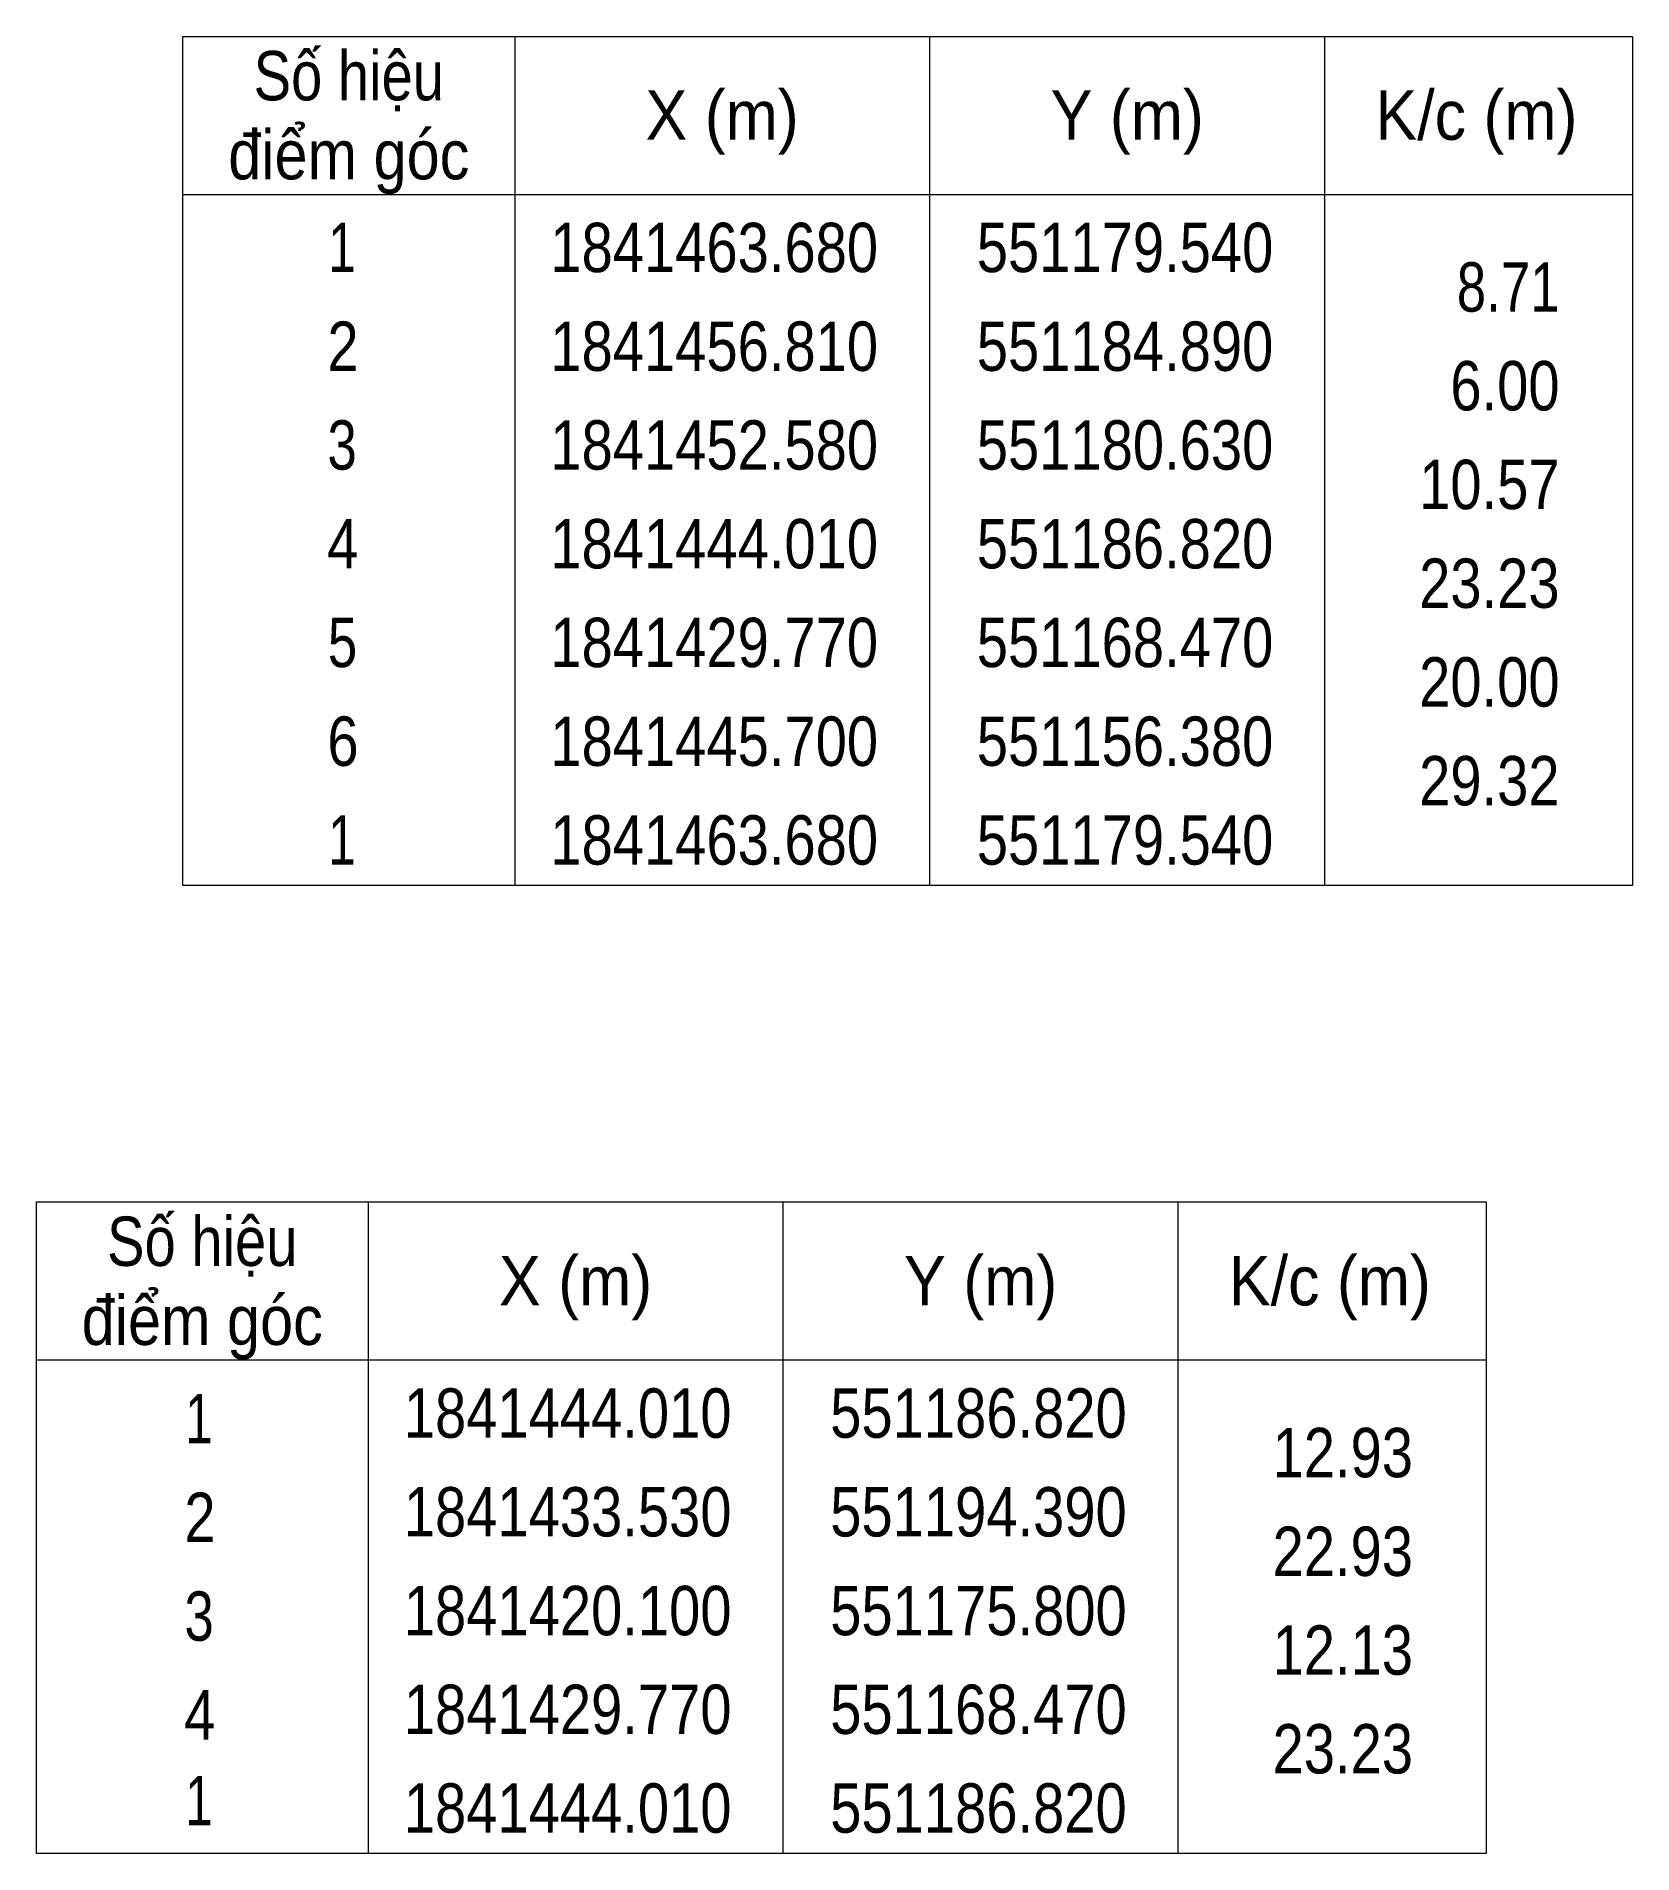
# Model space of a CAD drawing. Header units: metres. Extents: x 550338 to 551324, y 1841270 to 1841634.
# Drawn here: x 551283.9 to 551324.31, y 1841401.23 to 1841447.24 of the extents above; entities that cross this region are included whole.
import ezdxf
from ezdxf.enums import TextEntityAlignment as Align

# ---------------------------------------------------------------- set-up
doc = ezdxf.new("R2010")
doc.units = ezdxf.units.M
doc.header["$LTSCALE"] = 0.5
doc.layers.add('63', color=7, linetype='Continuous', lineweight=13)

msp = doc.modelspace()

# ---------------------------------------------------------------- texts
at = {"layer": '63'}
for s, width, p in [('Số hiệu', 0.85, (551291.81, 1841445.62)), ('X (m)', 0.95, (551301.26, 1841444.62)), ('Y (m)', 0.95, (551311.515, 1841444.62)), ('K/c (m)', 0.95, (551320.355, 1841444.62)), ('điểm góc', 0.9, (551291.81, 1841443.62)), (' 1', 0.75, (551291.46, 1841441.27)), ('1841463.680', 0.85, (551301.06, 1841441.27)), ('551179.540', 0.85, (551311.46, 1841441.27)), (' 2', 0.85, (551291.465, 1841438.77)), ('1841456.810', 0.85, (551301.06, 1841438.77)), ('551184.890', 0.85, (551311.46, 1841438.77)), (' 3', 0.8, (551291.455, 1841436.27)), ('1841452.580', 0.85, (551301.06, 1841436.27)), ('551180.630', 0.85, (551311.46, 1841436.27)), (' 4', 0.85, (551291.46, 1841433.77)), ('1841444.010', 0.85, (551301.06, 1841433.77)), ('551186.820', 0.85, (551311.46, 1841433.77)), (' 5', 0.8, (551291.465, 1841431.27)), ('1841429.770', 0.85, (551301.06, 1841431.27)), ('551168.470', 0.85, (551311.46, 1841431.27)), (' 6', 0.85, (551291.465, 1841428.77)), ('1841445.700', 0.85, (551301.06, 1841428.77)), ('551156.380', 0.85, (551311.46, 1841428.77)), (' 1', 0.75, (551291.46, 1841426.27)), ('1841463.680', 0.85, (551301.06, 1841426.27)), ('551179.540', 0.85, (551311.46, 1841426.27)), ('Số hiệu', 0.85, (551288.1, 1841416.11)), ('X (m)', 0.95, (551297.55, 1841415.11)), ('Y (m)', 0.95, (551307.805, 1841415.11)), ('K/c (m)', 0.95, (551316.645, 1841415.11)), ('điểm góc', 0.9, (551288.1, 1841414.11)), (' 1', 0.75, (551287.84, 1841411.62)), ('1841444.010', 0.85, (551297.35, 1841411.76)), ('551186.820', 0.85, (551307.75, 1841411.76)), (' 2', 0.85, (551287.845, 1841409.12)), ('1841433.530', 0.85, (551297.35, 1841409.26)), ('551194.390', 0.85, (551307.75, 1841409.26)), (' 3', 0.8, (551287.835, 1841406.62)), ('1841420.100', 0.85, (551297.35, 1841406.76)), ('551175.800', 0.85, (551307.75, 1841406.76)), (' 4', 0.85, (551287.84, 1841404.12)), ('1841429.770', 0.85, (551297.35, 1841404.26)), ('551168.470', 0.85, (551307.75, 1841404.26)), (' 1', 0.75, (551287.84, 1841401.95)), ('1841444.010', 0.85, (551297.35, 1841401.76)), ('551186.820', 0.85, (551307.75, 1841401.76))]:
    msp.add_text(s, height=1.25, dxfattribs=dict(at, width=width)).set_placement(p, align=Align.CENTER)
for s, width, p in [('8.71', 0.8, (551322.46, 1841440.27)), ('6.00', 0.85, (551322.46, 1841437.77)), ('10.57', 0.85, (551322.46, 1841435.27)), ('23.23', 0.85, (551322.46, 1841432.77)), ('20.00', 0.85, (551322.46, 1841430.27)), ('29.32', 0.85, (551322.46, 1841427.77)), ('12.93', 0.85, (551318.75, 1841410.76)), ('22.93', 0.85, (551318.75, 1841408.26)), ('12.13', 0.85, (551318.75, 1841405.76)), ('23.23', 0.85, (551318.75, 1841403.26))]:
    msp.add_text(s, height=1.25, dxfattribs=dict(at, width=width)).set_placement(p, align=Align.RIGHT)

# ---------------------------------------------------------------- linework, layer by layer
at = {"layer": '63'}
for p, q in [((551296.01, 1841447.24), (551296.01, 1841425.74)), ((551306.51, 1841447.24), (551306.51, 1841425.74)), ((551316.51, 1841447.24), (551316.51, 1841425.74)), ((551287.61, 1841443.24), (551324.31, 1841443.24)), ((551292.3, 1841417.73), (551292.3, 1841401.23)), ((551302.8, 1841417.73), (551302.8, 1841401.23)), ((551312.8, 1841417.73), (551312.8, 1841401.23)), ((551283.9, 1841413.73), (551320.6, 1841413.73))]:
    msp.add_line(p, q, dxfattribs=at)
for points in [[(551287.61, 1841447.24), (551324.31, 1841447.24), (551324.31, 1841425.74), (551287.61, 1841425.74)], [(551283.9, 1841417.73), (551320.6, 1841417.73), (551320.6, 1841401.23), (551283.9, 1841401.23)]]:
    msp.add_lwpolyline(points, close=True, dxfattribs=at)

msp.set_redraw_order([(e.dxf.handle, doc.entitydb.next_handle()) for e in msp.query("TEXT MTEXT ATTDEF DIMENSION ARC_DIMENSION")])  # texts and dimensions are drawn at this point

doc.saveas('drawing.dxf')
